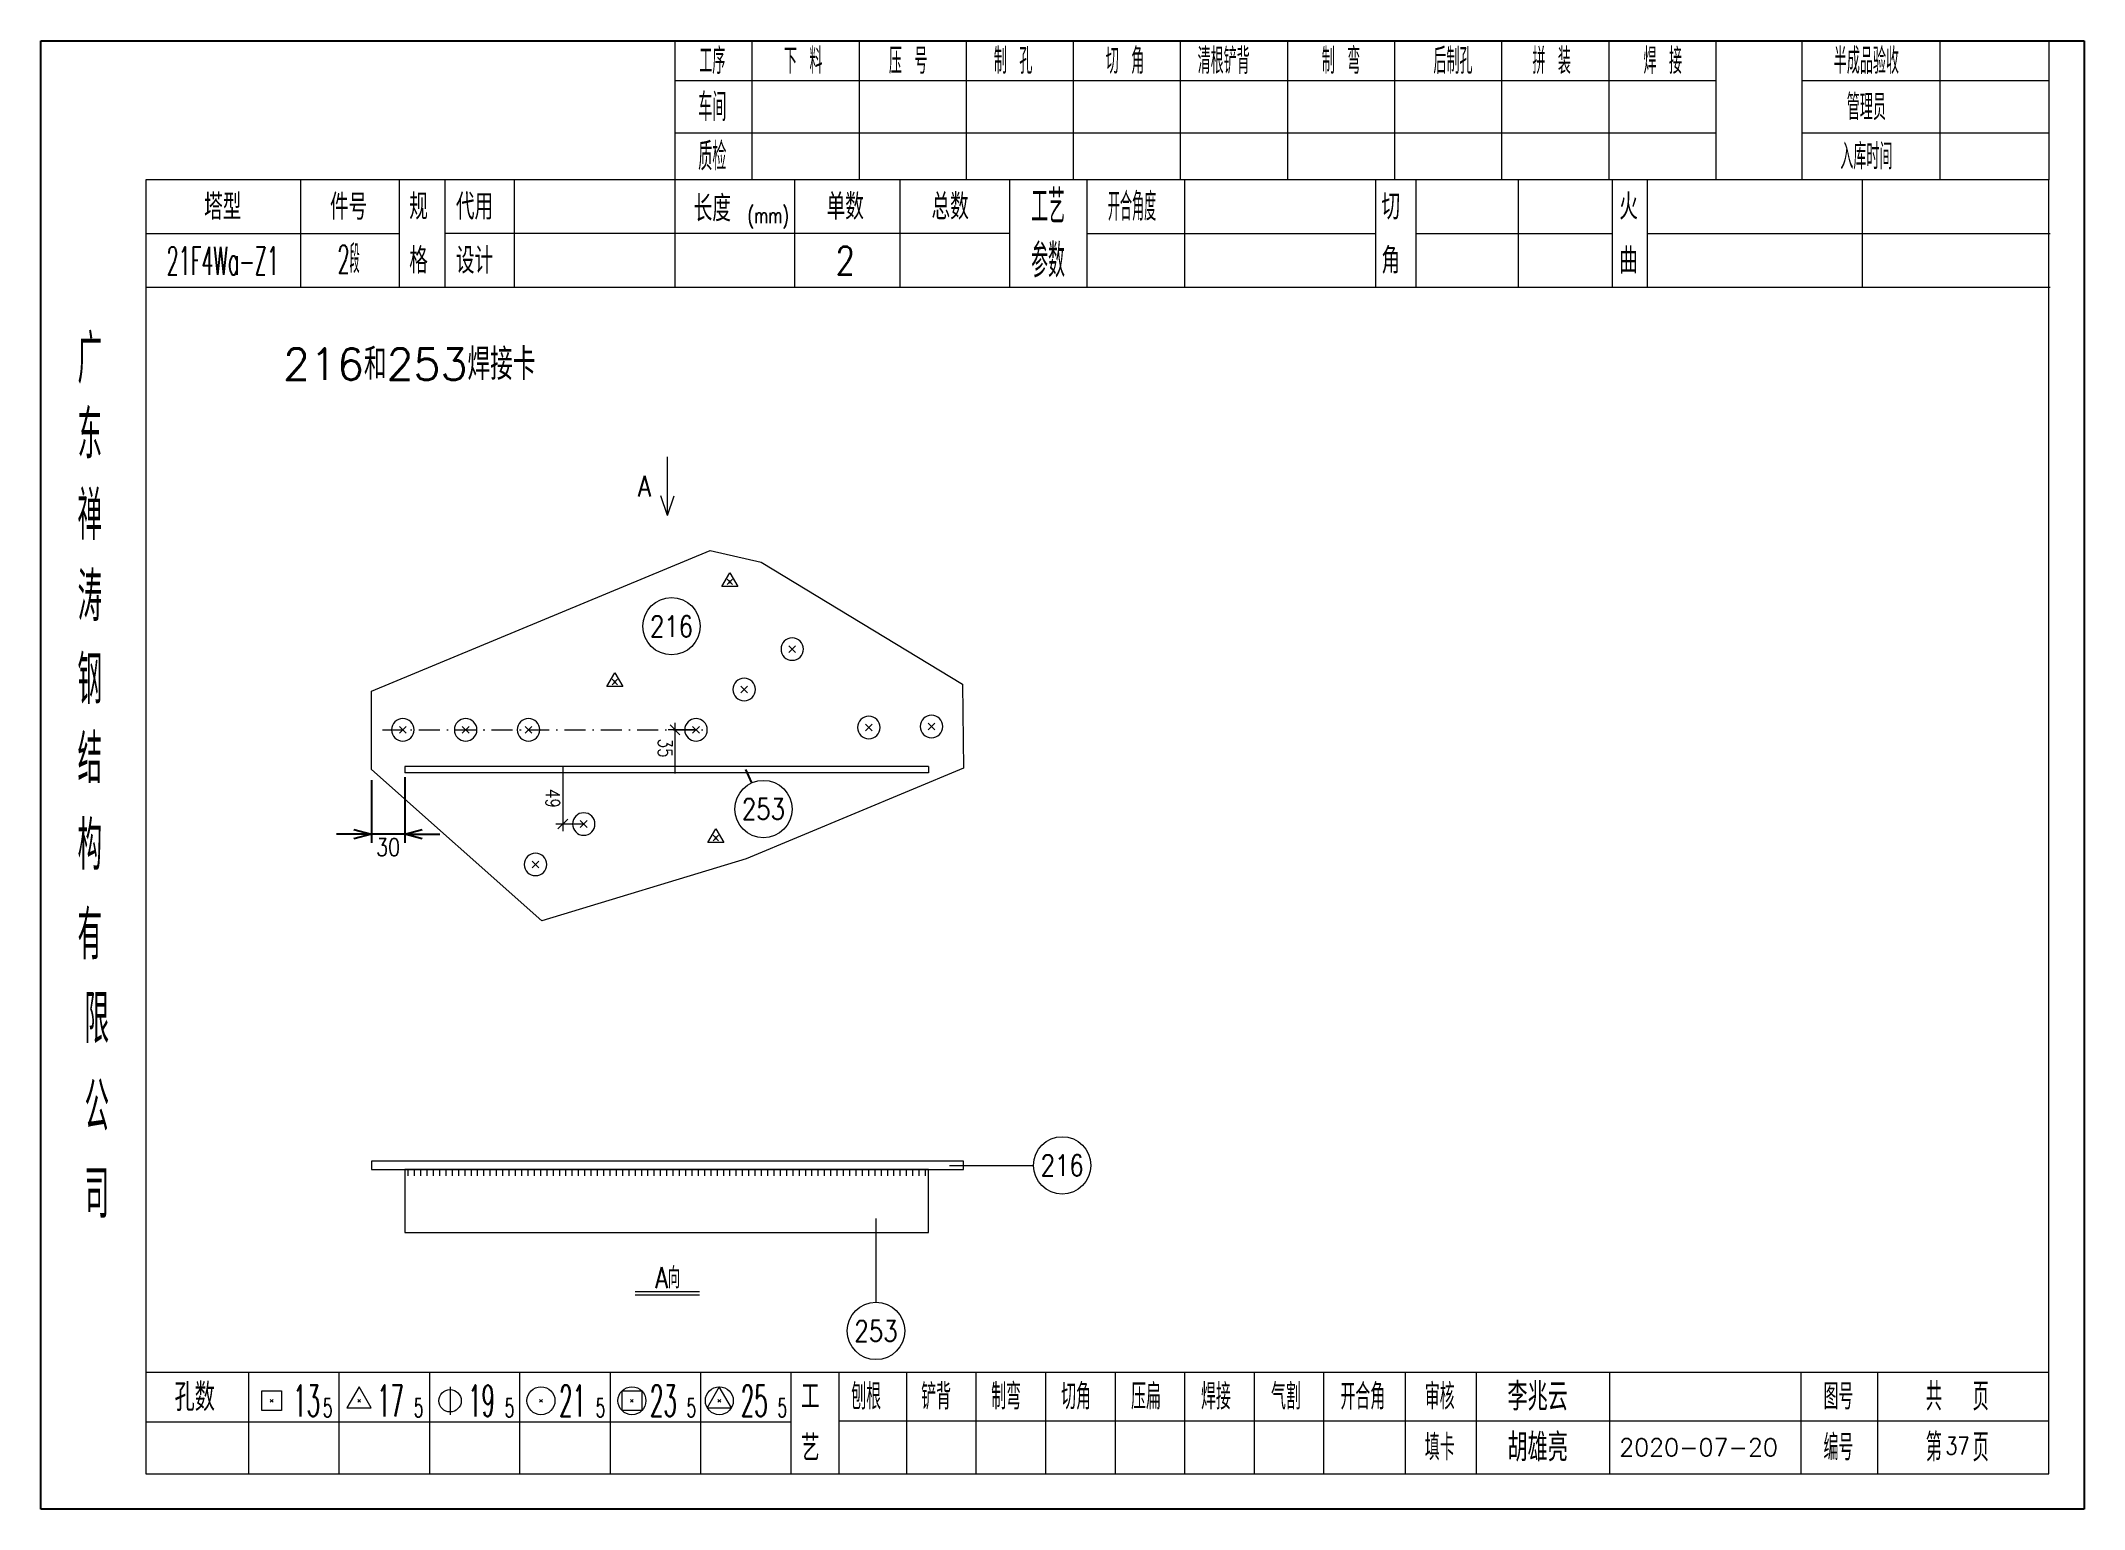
# Model space of a CAD drawing. Extents: x 1310 to 15542, y -76 to 8381.
# Drawn here: x 13065.2 to 13357.4, y 5083.7 to 5293.7 of the extents above; entities that cross this region are included whole.
import ezdxf
from ezdxf.enums import TextEntityAlignment as Align

# ---------------------------------------------------------------- set-up
doc = ezdxf.new("R2010")
doc.units = 0
doc.header["$MEASUREMENT"] = 0
doc.linetypes.add('一点画线', pattern=[5.2, 3, -1, 0.2, -1])
doc.layers.get('0').update_dxf_attribs({"linetype": 'CONTINUOUS', "lineweight": 25})
doc.layers.get('Defpoints').update_dxf_attribs({"linetype": 'CONTINUOUS'})
doc.layers.add('4', color=7, linetype='CONTINUOUS', lineweight=25)
doc.layers.add('5', color=7, linetype='CONTINUOUS', lineweight=25)
doc.styles.add('DimFont', font='simplex.shx', dxfattribs={"width": 0.8, "bigfont": 'gbhzfs.shx'})
doc.styles.get("Standard").update_dxf_attribs({"font": 'simplex.shx', "width": 0.7, "height": 3, "bigfont": 'gbhzfs.shx'})
doc.dimstyles.new('DHDxfDimStyleOpen30', dxfattribs={"dimtxt": 2.5, "dimasz": 2.5, "dimexe": 1.25, "dimexo": 0.625, "dimtad": 2, "dimtxsty": 'DimFont', "dimblk": 'OPEN30', "dimblk1": 'OPEN30', "dimblk2": 'OPEN30', "dimcen": 2.5, "dimadec": 0, "dimazin": 0, "dimtfac": 1, "dimtmove": 0, "dimatfit": 3, "dimfxl": 0, "dimarcsym": 0})

msp = doc.modelspace()

# ---------------------------------------------------------------- texts
at = {"layer": '4', "color": 1, "linetype": 'Continuous', "lineweight": 25}
for s, height, width, p in [('工序', 3.7, 0.7, (13161.232, 5290.811)), ('下 料', 3.7, 0.7, (13174.232, 5290.811)), ('压 号', 3.7, 0.7, (13189.232, 5290.811)), ('制 孔', 3.7, 0.7, (13204.232, 5290.811)), ('切 角', 3.7, 0.7, (13220.232, 5290.811)), ('清根铲背 ', 3.7, 0.7, (13235.232, 5290.811)), (' 制 弯', 3.7, 0.7, (13250.232, 5290.811)), (' 后制孔', 3.7, 0.7, (13266.232, 5290.811)), ('拼 装', 3.7, 0.7, (13281.232, 5290.811)), (' 焊 接', 3.7, 0.7, (13296.232, 5290.811)), ('半成品验收', 3.7, 0.7, (13326.232, 5290.811)), ('车间', 4, 0.7, (13161.232, 5284.211)), ('管理员', 3.7, 0.7, (13326.232, 5284.211)), ('质检', 4, 0.7, (13161.232, 5277.151)), ('入库时间', 3.7, 0.7, (13326.232, 5277.151)), ('(mm)', 2.24, 0.7, (13169.232, 5268.711)), ('工艺', 4.8, 0.7, (13209.232, 5269.971)), ('开合角度', 4, 0.6, (13221.232, 5269.971)), ('21F4Wa-Z1', 4, 0.5, (13091.232, 5262.231)), ('2段', 4, 0.5, (13109.232, 5262.481)), ('2', 4, 0.8, (13180.232, 5262.261)), ('参数', 4.8, 0.7, (13209.232, 5262.261)), ('广', 6.96, 0.7, (13072.232, 5248.181)), ('东', 6.96, 0.7, (13072.232, 5237.391)), ('禅', 6.96, 0.7, (13072.232, 5225.801)), ('涛', 6.96, 0.7, (13072.232, 5214.201)), ('钢', 6.96, 0.7, (13072.232, 5202.311)), ('结', 6.96, 0.7, (13072.232, 5191.001)), ('构', 6.96, 0.7, (13072.232, 5178.621)), ('有', 6.96, 0.7, (13072.232, 5165.811)), ('限', 6.96, 0.7, (13073.232, 5153.811)), ('公', 6.96, 0.7, (13073.232, 5141.271)), ('司', 6.96, 0.7, (13073.232, 5128.791)), ('13', 4.47, 0.5, (13103.232, 5099.211)), ('17', 4.47, 0.5, (13115.232, 5099.211)), ('19', 4.47, 0.5, (13128.232, 5099.211)), ('21', 4.47, 0.5, (13141.232, 5099.211)), ('23', 4.47, 0.5, (13154.232, 5099.211)), ('25', 4.47, 0.5, (13167.232, 5099.211)), ('刨根', 3.7, 0.8, (13183.232, 5099.811)), ('铲背', 3.7, 0.8, (13193.232, 5099.811)), ('制弯', 3.7, 0.8, (13203.232, 5099.811)), ('切角', 3.7, 0.8, (13213.232, 5099.811)), ('压扁', 3.7, 0.8, (13223.232, 5099.811)), ('焊接', 3.7, 0.8, (13233.232, 5099.811)), ('气割', 3.7, 0.8, (13243.232, 5099.811)), ('开合角', 3.7, 0.8, (13254.232, 5099.811)), ('审核', 3.7, 0.8, (13265.232, 5099.811)), ('图号', 3.7, 0.8, (13322.232, 5099.811)), ('共  页', 4, 0.8, (13339.232, 5099.811)), ('5', 2.68, 0.6, (13106.232, 5098.211)), ('5', 2.68, 0.6, (13119.232, 5098.211)), ('5', 2.68, 0.6, (13132.232, 5098.211)), ('5', 2.68, 0.6, (13145.232, 5098.211)), ('5', 2.68, 0.6, (13158.232, 5098.211)), ('5', 2.68, 0.6, (13171.232, 5098.211)), ('填卡', 3.7, 0.8, (13265.232, 5092.541)), ('编号', 3.7, 0.8, (13322.232, 5092.541)), ('第  页', 4, 0.8, (13339.232, 5092.541))]:
    msp.add_text(s, height=height, dxfattribs=dict(at, width=width)).set_placement(p, align=Align.MIDDLE_CENTER)
for s, height, p in [('塔型', 3.7, (13091.232, 5269.941)), ('件号', 3.7, (13109.232, 5269.941)), ('规', 3.7, (13119.232, 5269.971)), ('代用', 3.7, (13127.232, 5269.971)), ('长度', 3.7, (13161.232, 5269.711)), ('单数', 3.7, (13180.232, 5269.971)), ('总数', 3.7, (13195.232, 5269.971)), ('切', 3.7, (13258.232, 5269.971)), ('火', 3.7, (13292.232, 5269.971)), ('格', 3.7, (13119.232, 5262.261)), ('设计', 3.7, (13127.232, 5262.261)), ('角', 3.7, (13258.232, 5262.261)), ('曲', 3.7, (13292.232, 5262.261)), ('孔数', 4, (13087.232, 5099.731)), ('工', 3.7, (13175.232, 5099.811)), ('李兆云', 4, (13279.232, 5099.811)), ('胡雄亮', 4, (13279.232, 5092.541)), ('艺', 3.7, (13175.232, 5092.461)), ('2020-07-20', 2.5, (13302.232, 5092.541))]:
    msp.add_text(s, height=height, dxfattribs=at).set_placement(p, align=Align.MIDDLE_CENTER)
at = {"layer": '4', "color": 6, "linetype": 'Continuous', "lineweight": 25}
msp.add_text('216和253焊接卡', height=4.5, dxfattribs=at).set_placement((13117.901, 5247.446), align=Align.MIDDLE_CENTER)
at = {"layer": '4', "color": 6, "linetype": 'Continuous', "lineweight": 25, "width": 0.8}
msp.add_text('37', height=2.5, dxfattribs=at).set_placement((13339.257, 5092.769), align=Align.MIDDLE_CENTER)
at = {"layer": '5', "color": 1, "linetype": 'Continuous', "lineweight": 13, "width": 0.8}
msp.add_text('A', height=3, dxfattribs=at).set_placement((13150.592, 5230), align=Align.MIDDLE_LEFT)
for s, p in [('216', (13155.399, 5209.97)), ('253', (13168.541, 5183.826)), ('216', (13211.252, 5132.876)), ('253', (13184.632, 5109.195))]:
    msp.add_text(s, height=3, dxfattribs=at).set_placement(p, align=Align.MIDDLE_CENTER)
at = {"layer": '5', "color": 8, "linetype": 'Continuous', "lineweight": 13, "width": 0.8}
for s, p in [('35', (13152.898, 5192.537)), ('49', (13136.843, 5185.352))]:
    msp.add_text(s, height=2, rotation=270, dxfattribs=at).set_placement(p, align=Align.BOTTOM_CENTER)
at = {"layer": '5', "color": 1, "linetype": 'Continuous', "lineweight": 13, "width": 0.8}
msp.add_text('A向', height=3, dxfattribs=at).set_placement((13154.821, 5118.295), align=Align.TOP_CENTER)

# ---------------------------------------------------------------- blocks, each defined once
blk = doc.blocks.new('板孔21.5')
at = {"layer": '5', "color": 7, "linetype": 'Continuous', "lineweight": 13}
for p, q in [((-0.3, -0.3), (0.3, 0.3)), ((0.3, -0.3), (-0.3, 0.3))]:
    blk.add_line(p, q, dxfattribs=at)
blk.add_circle((0, 0), 1, dxfattribs=at)
blk = doc.blocks.new('板孔17.5')
at = {"layer": '5', "color": 7, "linetype": 'Continuous', "lineweight": 13}
for p, q in [((0, 1), (-0.866, -0.5)), ((-0.3, -0.3), (0.3, 0.3)), ((0.3, -0.3), (-0.3, 0.3)), ((0.866, -0.5), (0, 1)), ((-0.866, -0.5), (0.866, -0.5))]:
    blk.add_line(p, q, dxfattribs=at)
at = {"layer": '5', "color": 7, "linetype": 'Continuous', "lineweight": 0}
blk.add_circle((0, 0), 0.1, dxfattribs=at)
blk = doc.blocks.new('_OPEN30')
at = {"color": 0, "linetype": 'ByBlock', "lineweight": -2}
for p, q in [((-1, 0.27), (0, 0)), ((0, 0), (-1, -0.27)), ((0, 0), (-1, 0))]:
    blk.add_line(p, q, dxfattribs=at)
blk = doc.blocks.new('*D30')
at = {"color": 0, "linetype": 'Continuous', "lineweight": -2}
for p, q in [((13117.26, 5188.39), (13117.26, 5179)), ((13112.49, 5187.94), (13112.49, 5179)), ((13109.99, 5180.25), (13107.49, 5180.25)), ((13117.26, 5180.25), (13112.49, 5180.25)), ((13119.76, 5180.25), (13122.26, 5180.25))]:
    blk.add_line(p, q, dxfattribs=at)
at = {"layer": 'Defpoints', "color": 0, "linetype": 'Continuous'}
for p in [(13112.49, 5188.57), (13117.26, 5189.02), (13112.49, 5180.25)]:
    blk.add_point(p, dxfattribs=at)
at = {"color": 0, "linetype": 'Continuous', "lineweight": -2, "xscale": 2.5, "yscale": 2.5, "zscale": 2.5}
blk.add_blockref('_OPEN30', (13112.49, 5180.25), dxfattribs=at)
at = {"color": 0, "linetype": 'Continuous', "lineweight": -2, "xscale": 2.5, "yscale": 2.5, "zscale": 2.5, "rotation": 180}
blk.add_blockref('_OPEN30', (13117.26, 5180.25), dxfattribs=at)
at = {"color": 0, "linetype": 'Continuous', "insert": (13114.88, 5178.38), "char_height": 2.5, "attachment_point": 5, "style": 'DimFont'}
blk.add_mtext('30', dxfattribs=at)
blk = doc.blocks.new('CTJGK')
at = {"color": 6, "linetype": 'Continuous'}
for p, q in [((0, 209.97), (292.13, 209.97)), ((0, 0), (0, 209.97)), ((292.13, 209.97), (292.13, 0)), ((292.13, 0), (0, 0))]:
    blk.add_line(p, q, dxfattribs=at)

# ---------------------------------------------------------------- dimensions: what is measured, and where the dimension line sits
at = {"color": 0, "linetype": 'Continuous'}
dim = msp.add_linear_dim(base=(13112.489, 5180.253), p1=(13117.263, 5189.019), p2=(13112.489, 5188.57), angle=180, text='30', dimstyle='DHDxfDimStyleOpen30', dxfattribs=at)
dim.commit()
dim.dimension.update_dxf_attribs({"geometry": '*D30', "text_midpoint": (13114.876, 5180.253), "dimtype": 160})

# ---------------------------------------------------------------- linework, layer by layer
at = {"color": 0, "linetype": 'Continuous'}
msp.add_line((13165.978, 5189.501), (13166.854, 5187.562), dxfattribs=at)
at = {"layer": '4', "color": 1, "linetype": 'Continuous', "lineweight": 18}
for p, q in [((13065.232, 5293.681), (13065.232, 5083.711)), ((13357.362, 5293.681), (13065.232, 5293.681)), ((13155.862, 5293.681), (13155.862, 5273.841)), ((13166.892, 5293.681), (13166.892, 5273.821)), ((13182.202, 5293.681), (13182.202, 5273.821)), ((13197.522, 5293.681), (13197.522, 5273.821)), ((13212.832, 5293.681), (13212.832, 5273.821)), ((13228.142, 5293.681), (13228.142, 5273.821)), ((13243.452, 5293.681), (13243.452, 5273.821)), ((13258.772, 5293.681), (13258.772, 5273.821)), ((13274.082, 5293.681), (13274.082, 5273.821)), ((13289.392, 5293.681), (13289.392, 5273.821)), ((13304.702, 5293.681), (13304.702, 5273.841)), ((13304.702, 5293.681), (13304.702, 5273.821)), ((13316.982, 5293.681), (13316.982, 5273.821)), ((13336.732, 5293.681), (13336.732, 5273.821)), ((13352.312, 5293.681), (13352.312, 5273.821)), ((13357.362, 5263.881), (13357.362, 5293.681)), ((13304.702, 5287.951), (13155.862, 5287.951)), ((13352.312, 5287.951), (13316.982, 5287.951)), ((13304.702, 5280.471), (13155.862, 5280.471)), ((13352.312, 5280.471), (13316.982, 5280.471)), ((13080.242, 5273.821), (13080.242, 5088.761)), ((13352.312, 5273.821), (13080.242, 5273.821)), ((13102.362, 5273.831), (13102.362, 5258.411)), ((13116.512, 5258.411), (13116.512, 5273.821)), ((13123.012, 5258.411), (13123.012, 5273.821)), ((13132.882, 5273.821), (13132.882, 5258.411)), ((13155.862, 5273.841), (13155.862, 5258.411)), ((13172.982, 5273.821), (13172.982, 5258.411)), ((13188.032, 5273.821), (13188.032, 5258.411)), ((13203.732, 5273.821), (13203.732, 5258.411)), ((13214.792, 5273.821), (13214.792, 5258.411)), ((13228.742, 5273.821), (13228.742, 5258.411)), ((13256.042, 5273.821), (13256.042, 5258.411)), ((13261.802, 5273.821), (13261.802, 5258.411)), ((13276.422, 5273.821), (13276.422, 5258.411)), ((13289.882, 5273.821), (13289.882, 5258.411)), ((13294.872, 5273.821), (13294.872, 5258.411)), ((13325.612, 5273.821), (13325.612, 5258.411)), ((13352.312, 5088.761), (13352.312, 5273.821)), ((13116.512, 5266.061), (13080.242, 5266.061)), ((13203.732, 5266.111), (13123.012, 5266.111)), ((13214.792, 5266.111), (13256.042, 5266.111)), ((13261.802, 5266.111), (13289.882, 5266.111)), ((13294.872, 5266.111), (13352.492, 5266.111)), ((13357.362, 5083.711), (13357.362, 5263.881)), ((13352.492, 5258.411), (13080.242, 5258.411)), ((13080.242, 5103.291), (13352.312, 5103.291)), ((13094.932, 5103.291), (13094.932, 5088.761)), ((13107.862, 5088.761), (13107.862, 5103.291)), ((13120.792, 5103.291), (13120.792, 5088.761)), ((13133.712, 5088.761), (13133.712, 5103.291)), ((13146.642, 5103.291), (13146.642, 5088.761)), ((13159.572, 5088.761), (13159.572, 5103.291)), ((13172.492, 5088.761), (13172.492, 5103.291)), ((13179.362, 5088.761), (13179.362, 5103.291)), ((13189.022, 5088.761), (13189.022, 5103.291)), ((13198.962, 5088.761), (13198.962, 5103.291)), ((13208.902, 5088.761), (13208.902, 5103.291)), ((13218.852, 5088.761), (13218.852, 5103.291)), ((13228.792, 5088.761), (13228.792, 5103.291)), ((13238.732, 5088.761), (13238.732, 5103.291)), ((13248.682, 5088.761), (13248.682, 5103.291)), ((13260.322, 5088.761), (13260.322, 5103.291)), ((13270.472, 5088.761), (13270.472, 5103.291)), ((13289.532, 5088.761), (13289.532, 5103.291)), ((13316.912, 5088.761), (13316.912, 5103.291)), ((13327.872, 5088.761), (13327.872, 5103.291)), ((13172.492, 5096.161), (13080.242, 5096.161)), ((13179.322, 5096.321), (13352.312, 5096.321)), ((13080.242, 5088.761), (13352.312, 5088.761)), ((13065.232, 5083.711), (13357.362, 5083.711))]:
    msp.add_line(p, q, dxfattribs=at)
at = {"layer": '4', "color": 7, "linetype": 'Continuous', "lineweight": 13}
for p, q in [((13096.818, 5097.797), (13096.818, 5100.625)), ((13096.818, 5100.625), (13099.646, 5100.625)), ((13099.646, 5100.625), (13099.646, 5097.797)), ((13110.732, 5101.211), (13109, 5098.211)), ((13112.464, 5098.211), (13110.732, 5101.211)), ((13123.732, 5101.211), (13123.732, 5097.211)), ((13148.318, 5097.797), (13148.318, 5100.625)), ((13148.318, 5100.625), (13151.146, 5100.625)), ((13151.146, 5100.625), (13151.146, 5097.797)), ((13162.232, 5101.211), (13160.5, 5098.211)), ((13163.964, 5098.211), (13162.232, 5101.211)), ((13099.646, 5097.797), (13096.818, 5097.797)), ((13098.032, 5099.011), (13098.432, 5099.411)), ((13098.432, 5099.011), (13098.032, 5099.411)), ((13109, 5098.211), (13112.464, 5098.211)), ((13110.532, 5099.011), (13110.932, 5099.411)), ((13110.932, 5099.011), (13110.532, 5099.411)), ((13136.532, 5099.011), (13136.932, 5099.411)), ((13136.932, 5099.011), (13136.532, 5099.411)), ((13151.146, 5097.797), (13148.318, 5097.797)), ((13149.532, 5099.011), (13149.932, 5099.411)), ((13149.932, 5099.011), (13149.532, 5099.411)), ((13160.5, 5098.211), (13163.964, 5098.211)), ((13162.032, 5099.011), (13162.432, 5099.411)), ((13162.432, 5099.011), (13162.032, 5099.411))]:
    msp.add_line(p, q, dxfattribs=at)
for centre, radius in [((13123.732, 5099.211), 1.6), ((13136.732, 5099.211), 2), ((13149.732, 5099.211), 2), ((13162.232, 5099.211), 2)]:
    msp.add_circle(centre, radius, dxfattribs=at)
at = {"layer": '5', "color": 7, "linetype": 'Continuous', "lineweight": 13}
for p, q in [((13154.821, 5225.8), (13154.821, 5234.2)), ((13154.821, 5225.8), (13153.887, 5228.6)), ((13154.821, 5225.8), (13155.754, 5228.6)), ((13112.489, 5200.696), (13160.93, 5220.8)), ((13160.93, 5220.8), (13168.227, 5219.13)), ((13168.227, 5219.13), (13196.986, 5201.671)), ((13112.489, 5189.468), (13112.489, 5200.696)), ((13196.986, 5201.671), (13197.152, 5189.696)), ((13136.852, 5167.863), (13112.489, 5189.468)), ((13192.117, 5189.917), (13117.263, 5189.917)), ((13117.263, 5189.917), (13117.263, 5189.019)), ((13192.117, 5189.019), (13117.263, 5189.019)), ((13197.152, 5189.696), (13166.08, 5176.686)), ((13192.117, 5189.917), (13192.117, 5189.019)), ((13166.08, 5176.686), (13136.852, 5167.863)), ((13197.152, 5133.475), (13112.489, 5133.475)), ((13112.489, 5133.475), (13112.489, 5132.278)), ((13195.152, 5132.876), (13207.152, 5132.876)), ((13197.152, 5132.278), (13197.152, 5133.475)), ((13112.489, 5132.278), (13197.152, 5132.278)), ((13192.117, 5132.278), (13117.263, 5132.278)), ((13117.263, 5132.278), (13117.263, 5123.295)), ((13192.117, 5132.278), (13117.263, 5132.278)), ((13192.117, 5123.295), (13192.117, 5132.278)), ((13184.632, 5125.295), (13184.632, 5113.295)), ((13117.263, 5123.295), (13192.117, 5123.295)), ((13159.421, 5114.795), (13150.221, 5114.795)), ((13159.421, 5114.295), (13150.221, 5114.295))]:
    msp.add_line(p, q, dxfattribs=at)
at = {"layer": '5', "color": 1, "linetype": '一点画线', "lineweight": 13}
msp.add_line((13114.083, 5195.157), (13160.508, 5195.157), dxfattribs=at)
at = {"layer": '5', "color": 8, "linetype": 'Continuous', "lineweight": 13}
for p, q in [((13158.898, 5195.157), (13154.898, 5195.157)), ((13155.191, 5195.864), (13156.605, 5194.45)), ((13155.898, 5188.917), (13155.898, 5196.157)), ((13139.843, 5190.019), (13139.843, 5180.684)), ((13139.136, 5180.977), (13140.55, 5182.391)), ((13142.843, 5181.684), (13138.843, 5181.684))]:
    msp.add_line(p, q, dxfattribs=at)
at = {"layer": '5', "color": 1, "linetype": 'Continuous', "lineweight": 13}
for p, q in [((13117.714, 5132.278), (13117.714, 5131.379)), ((13118.616, 5132.278), (13118.616, 5131.379)), ((13119.518, 5132.278), (13119.518, 5131.379)), ((13120.42, 5132.278), (13120.42, 5131.379)), ((13121.321, 5132.278), (13121.321, 5131.379)), ((13122.223, 5132.278), (13122.223, 5131.379)), ((13123.125, 5132.278), (13123.125, 5131.379)), ((13124.027, 5132.278), (13124.027, 5131.379)), ((13124.929, 5132.278), (13124.929, 5131.379)), ((13125.831, 5132.278), (13125.831, 5131.379)), ((13126.733, 5132.278), (13126.733, 5131.379)), ((13127.634, 5132.278), (13127.634, 5131.379)), ((13128.536, 5132.278), (13128.536, 5131.379)), ((13129.438, 5132.278), (13129.438, 5131.379)), ((13130.34, 5132.278), (13130.34, 5131.379)), ((13131.242, 5132.278), (13131.242, 5131.379)), ((13132.144, 5132.278), (13132.144, 5131.379)), ((13133.046, 5132.278), (13133.046, 5131.379)), ((13133.947, 5132.278), (13133.947, 5131.379)), ((13134.849, 5132.278), (13134.849, 5131.379)), ((13135.751, 5132.278), (13135.751, 5131.379)), ((13136.653, 5132.278), (13136.653, 5131.379)), ((13137.555, 5132.278), (13137.555, 5131.379)), ((13138.457, 5132.278), (13138.457, 5131.379)), ((13139.359, 5132.278), (13139.359, 5131.379)), ((13140.26, 5132.278), (13140.26, 5131.379)), ((13141.162, 5132.278), (13141.162, 5131.379)), ((13142.064, 5132.278), (13142.064, 5131.379)), ((13142.966, 5132.278), (13142.966, 5131.379)), ((13143.868, 5132.278), (13143.868, 5131.379)), ((13144.77, 5132.278), (13144.77, 5131.379)), ((13145.672, 5132.278), (13145.672, 5131.379)), ((13146.573, 5132.278), (13146.573, 5131.379)), ((13147.475, 5132.278), (13147.475, 5131.379)), ((13148.377, 5132.278), (13148.377, 5131.379)), ((13149.279, 5132.278), (13149.279, 5131.379)), ((13150.181, 5132.278), (13150.181, 5131.379)), ((13151.083, 5132.278), (13151.083, 5131.379)), ((13151.985, 5132.278), (13151.985, 5131.379)), ((13152.886, 5132.278), (13152.886, 5131.379)), ((13153.788, 5132.278), (13153.788, 5131.379)), ((13154.69, 5132.278), (13154.69, 5131.379)), ((13155.592, 5132.278), (13155.592, 5131.379)), ((13156.494, 5132.278), (13156.494, 5131.379)), ((13157.396, 5132.278), (13157.396, 5131.379)), ((13158.298, 5132.278), (13158.298, 5131.379)), ((13159.199, 5132.278), (13159.199, 5131.379)), ((13160.101, 5132.278), (13160.101, 5131.379)), ((13161.003, 5132.278), (13161.003, 5131.379)), ((13161.905, 5132.278), (13161.905, 5131.379)), ((13162.807, 5132.278), (13162.807, 5131.379)), ((13163.709, 5132.278), (13163.709, 5131.379)), ((13164.611, 5132.278), (13164.611, 5131.379)), ((13165.512, 5132.278), (13165.512, 5131.379)), ((13166.414, 5132.278), (13166.414, 5131.379)), ((13167.316, 5132.278), (13167.316, 5131.379)), ((13168.218, 5132.278), (13168.218, 5131.379)), ((13169.12, 5132.278), (13169.12, 5131.379)), ((13170.022, 5132.278), (13170.022, 5131.379)), ((13170.924, 5132.278), (13170.924, 5131.379)), ((13171.825, 5132.278), (13171.825, 5131.379)), ((13172.727, 5132.278), (13172.727, 5131.379)), ((13173.629, 5132.278), (13173.629, 5131.379)), ((13174.531, 5132.278), (13174.531, 5131.379)), ((13175.433, 5132.278), (13175.433, 5131.379)), ((13176.335, 5132.278), (13176.335, 5131.379)), ((13177.237, 5132.278), (13177.237, 5131.379)), ((13178.138, 5132.278), (13178.138, 5131.379)), ((13179.04, 5132.278), (13179.04, 5131.379)), ((13179.942, 5132.278), (13179.942, 5131.379)), ((13180.844, 5132.278), (13180.844, 5131.379)), ((13181.746, 5132.278), (13181.746, 5131.379)), ((13182.648, 5132.278), (13182.648, 5131.379)), ((13183.55, 5132.278), (13183.55, 5131.379)), ((13184.451, 5132.278), (13184.451, 5131.379)), ((13185.353, 5132.278), (13185.353, 5131.379)), ((13186.255, 5132.278), (13186.255, 5131.379)), ((13187.157, 5132.278), (13187.157, 5131.379)), ((13188.059, 5132.278), (13188.059, 5131.379)), ((13188.961, 5132.278), (13188.961, 5131.379)), ((13189.863, 5132.278), (13189.863, 5131.379)), ((13190.764, 5132.278), (13190.764, 5131.379)), ((13191.666, 5132.278), (13191.666, 5131.379))]:
    msp.add_line(p, q, dxfattribs=at)
at = {"layer": '5', "color": 7, "linetype": 'Continuous', "lineweight": 13}
for centre in [(13155.399, 5209.97), (13168.541, 5183.826), (13211.252, 5132.876), (13184.632, 5109.195)]:
    msp.add_circle(centre, 4.1, dxfattribs=at)

# ---------------------------------------------------------------- block references
at = {"color": 0, "linetype": 'Continuous'}
msp.add_blockref('CTJGK', (13065.232, 5083.711), dxfattribs=at)
at = {"layer": '5', "color": 1, "linetype": 'Continuous', "lineweight": 13}
for name, p, xscale, yscale, zscale in [('板孔17.5', (13163.743, 5216.317), -1.309947815483611, 1.30994781548452, 1.309947815484076), ('板孔21.5', (13172.66, 5206.705), -1.60936445902189, 1.609364459023709, 1.609364459023293), ('板孔17.5', (13147.291, 5201.999), -1.309947815483611, 1.30994781548452, 1.309947815484076), ('板孔21.5', (13165.779, 5200.931), -1.60936445902189, 1.609364459023709, 1.609364459023293), ('板孔21.5', (13183.597, 5195.497), -1.60936445902189, 1.609364459023709, 1.609364459023293), ('板孔21.5', (13192.579, 5195.621), -1.60936445902189, 1.609364459023709, 1.609364459023293), ('板孔21.5', (13116.98, 5195.157), -1.60936445902189, 1.609364459023709, 1.609364459023293), ('板孔21.5', (13125.963, 5195.157), -1.60936445902189, 1.609364459023709, 1.609364459023293), ('板孔21.5', (13134.945, 5195.157), -1.60936445902189, 1.609364459023709, 1.609364459023293), ('板孔21.5', (13158.898, 5195.157), -1.60936445902189, 1.609364459023709, 1.609364459023293), ('板孔21.5', (13142.843, 5181.684), -1.60936445902189, 1.609364459023709, 1.609364459023293), ('板孔17.5', (13161.725, 5179.694), -1.309947815483611, 1.30994781548452, 1.309947815484076), ('板孔21.5', (13135.962, 5175.91), -1.60936445902189, 1.609364459023709, 1.609364459023293)]:
    msp.add_blockref(name, p, dxfattribs=dict(at, xscale=xscale, yscale=yscale, zscale=zscale))

msp.set_redraw_order([(e.dxf.handle, doc.entitydb.next_handle()) for e in msp.query("TEXT MTEXT ATTDEF DIMENSION ARC_DIMENSION")])  # texts and dimensions are drawn at this point

doc.saveas('drawing.dxf')
